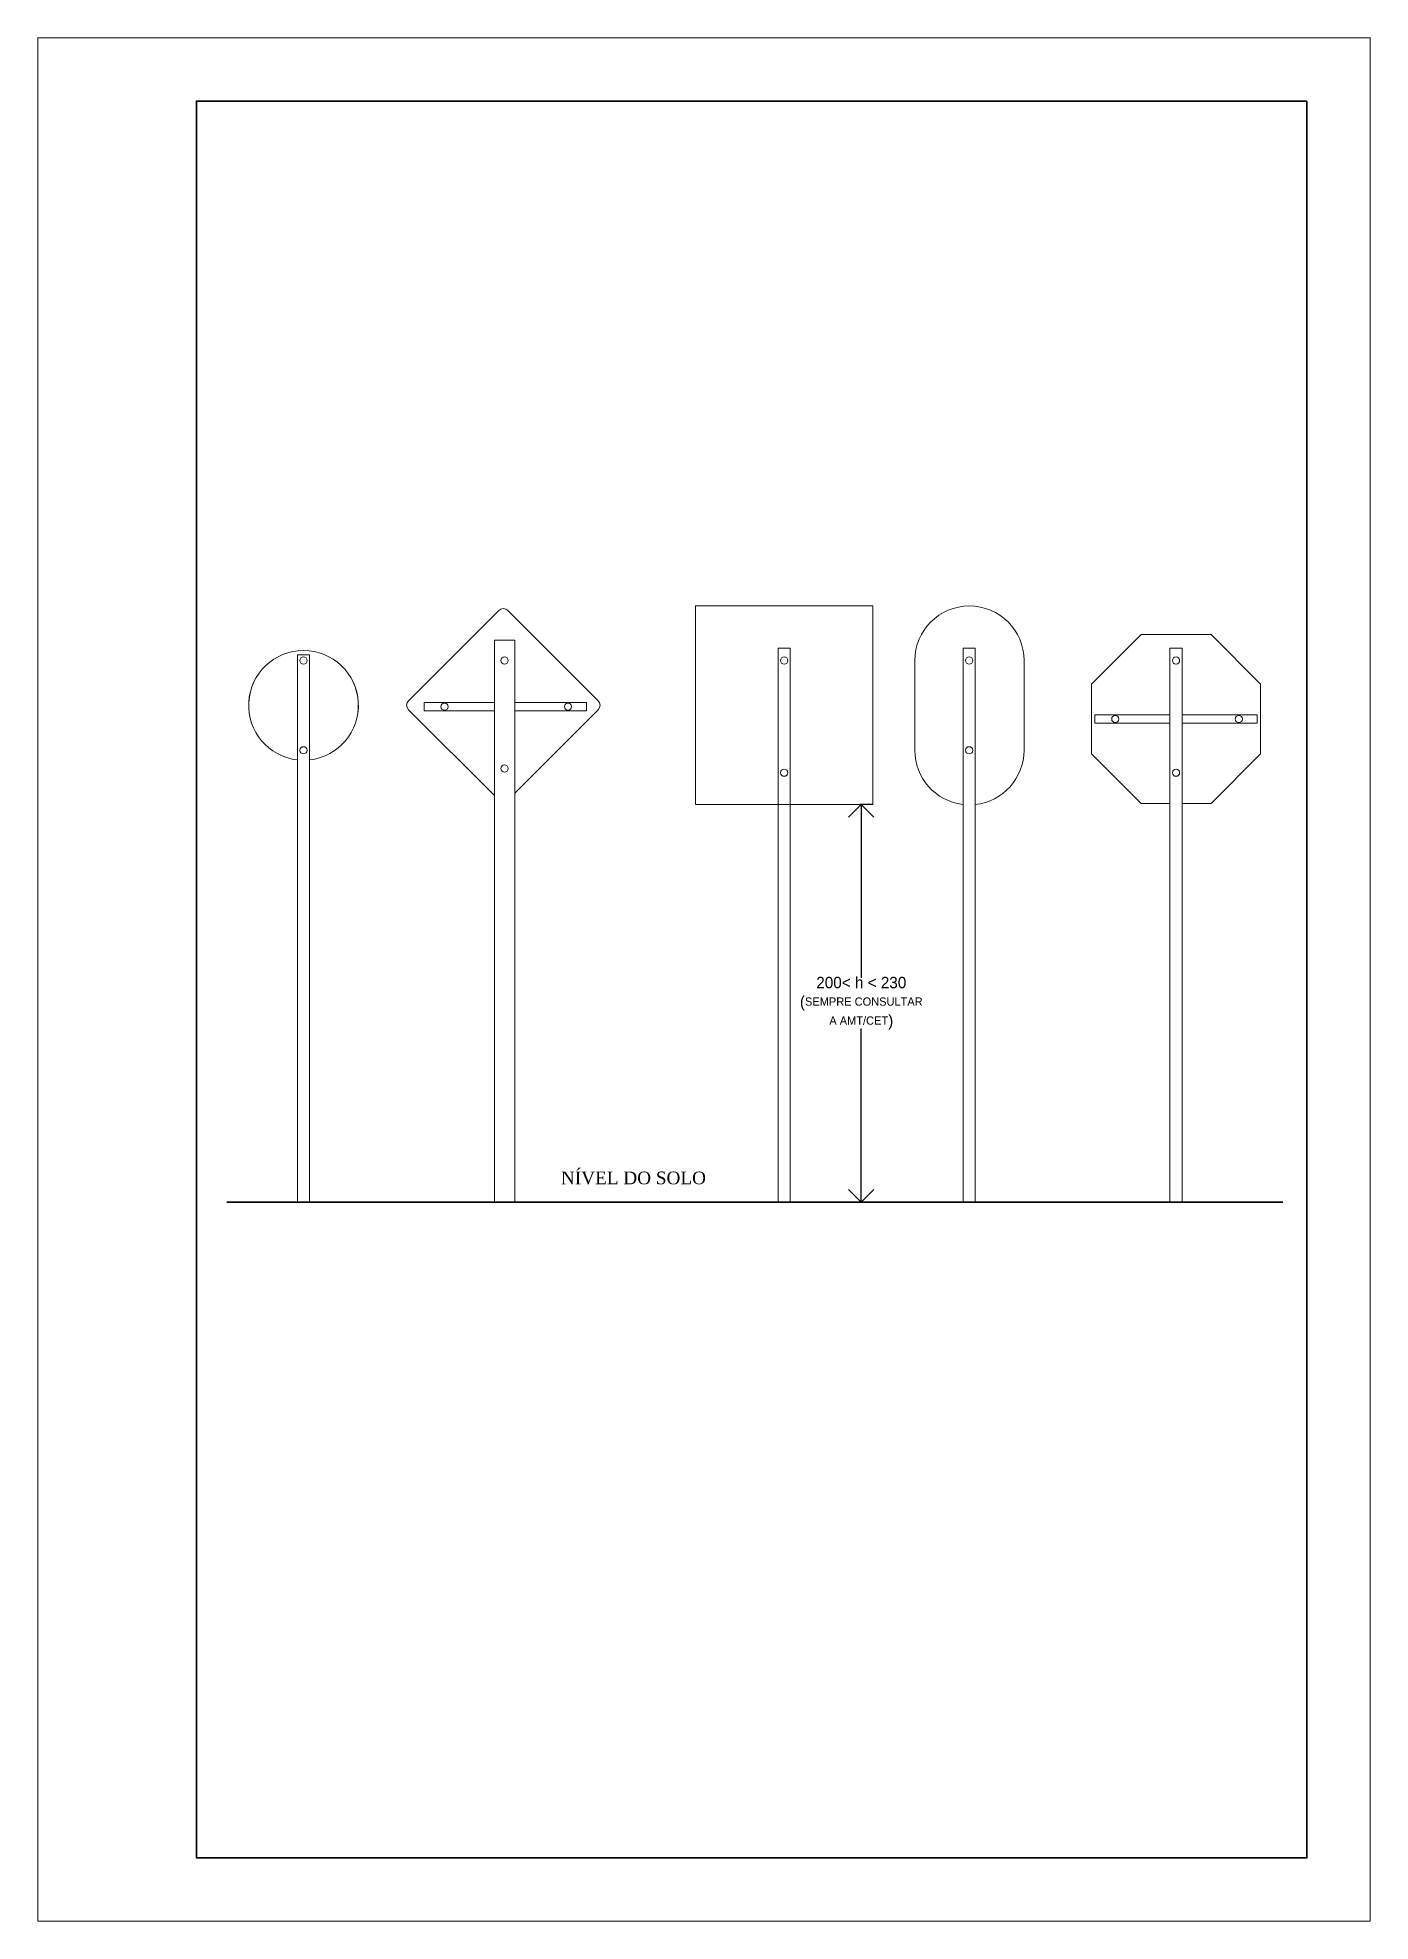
# Model space of a CAD drawing. Extents: x 620 to 1880, y 231 to 825.
# Drawn here: x 1460.5 to 1670.5, y 231.3 to 528.3 of the extents above; entities that cross this region are included whole.
import ezdxf

# ---------------------------------------------------------------- set-up
doc = ezdxf.new("R2010")
doc.units = 0
doc.header["$MEASUREMENT"] = 0
doc.layers.get('0').update_dxf_attribs({"linetype": 'CONTINUOUS'})
doc.layers.get('Defpoints').update_dxf_attribs({"linetype": 'CONTINUOUS'})
for name, color, linetype, lineweight in [('COTAS', 7, 'CONTINUOUS', 9), ('linha', 7, 'CONTINUOUS', 18), ('QUAD', 7, 'CONTINUOUS', 25), ('texto', 1, 'CONTINUOUS', 18)]:
    doc.layers.add(name, color=color, linetype=linetype, lineweight=lineweight)
doc.styles.add('STYLE1', font='TIMES.TTF')
doc.dimstyles.get("Standard").update_dxf_attribs({"dimtxt": 1.8, "dimasz": 4, "dimexe": 0.18, "dimexo": 0.0625, "dimgap": 0.09, "dimtad": 0, "dimtih": 1, "dimtoh": 1, "dimzin": 0, "dimdsep": 46, "dimtxsty": 'Standard', "dimblk": 'OPEN90', "dimcen": 0.09, "dimadec": 0, "dimazin": 0, "dimtfac": 1, "dimtofl": 0, "dimtmove": 0, "dimatfit": 3, "dimfxl": 0, "dimtolj": 1, "dimtzin": 0, "dimarcsym": 0})

msp = doc.modelspace()

# ---------------------------------------------------------------- texts
at = {"layer": 'texto', "color": 1, "lineweight": 18, "style": 'STYLE1'}
msp.add_text('NÍVEL DO SOLO', height=2.00216, dxfattribs=at).set_placement((1542.925, 347.485))

# ---------------------------------------------------------------- blocks, each defined once
blk = doc.blocks.new('_Open90')
at = {"color": 0, "linetype": 'ByBlock', "lineweight": -2}
for p, q in [((0, 0), (-1, 0)), ((-0.5, 0.5), (0, 0)), ((0, 0), (-0.5, -0.5))]:
    blk.add_line(p, q, dxfattribs=at)
blk = doc.blocks.new('*D31')
at = {"layer": 'COTAS', "color": 0, "lineweight": -2}
for p, q in [((1592, 407.37), (1590.07, 407.37)), ((1590.25, 403.37), (1590.25, 380.01)), ((1590.25, 348.68), (1590.25, 372.03)), ((1592, 344.68), (1590.07, 344.68))]:
    blk.add_line(p, q, dxfattribs=at)
at = {"layer": 'Defpoints', "color": 0, "lineweight": 13}
for p in [(1592.06, 407.37), (1590.25, 344.68), (1592.06, 344.68)]:
    blk.add_point(p, dxfattribs=at)
at = {"layer": 'COTAS', "color": 0, "lineweight": -2, "xscale": 4, "yscale": 4, "zscale": 4}
for p, rotation in [((1590.25, 407.37), 90), ((1590.25, 344.68), 270)]:
    blk.add_blockref('_Open90', p, dxfattribs=dict(at, rotation=rotation))
at = {"layer": 'COTAS', "color": 0, "lineweight": 13, "insert": (1590.25, 376.02), "char_height": 1.8, "attachment_point": 5}
blk.add_mtext('\\A1;200< h < 230\\P({\\H0.7222x;SEMPRE CONSULTAR\\PA AMT/CET})', dxfattribs=at)

# ---------------------------------------------------------------- dimensions: what is measured, and where the dimension line sits
at = {"layer": 'COTAS', "color": 7, "lineweight": 13}
dim = msp.add_linear_dim(base=(1590.247, 344.683), p1=(1592.063, 407.366), p2=(1592.063, 344.683), angle=90, text='200< h < 230\\P({\\H0.7222x;SEMPRE CONSULTAR\\PA AMT/CET})', dimstyle='Standard', dxfattribs=at)
dim.commit()
dim.dimension.update_dxf_attribs({"geometry": '*D31', "text_midpoint": (1590.247, 376.024)})

# ---------------------------------------------------------------- linework, layer by layer
at = {"layer": 'COTAS', "color": 1, "lineweight": 18}
for p, q in [((1533.133, 437.961), (1518.896, 423.724)), ((1548.784, 423.724), (1534.547, 437.961)), ((1564.133, 438.668), (1564.133, 407.366)), ((1592.063, 438.668), (1564.133, 438.668)), ((1592.063, 407.366), (1592.063, 438.668)), ((1598.681, 415.913), (1598.681, 430.063)), ((1615.892, 415.913), (1615.892, 430.063)), ((1518.896, 422.31), (1532.43, 408.776)), ((1535.646, 409.172), (1548.784, 422.31)), ((1564.133, 407.366), (1592.063, 407.366))]:
    msp.add_line(p, q, dxfattribs=at)
msp.add_lwpolyline([(1640.813, 407.531), (1645.363, 407.531), (1653.161, 415.33), (1653.161, 426.358), (1645.363, 434.156), (1634.334, 434.156), (1626.536, 426.358), (1626.536, 415.33), (1634.334, 407.531), (1638.884, 407.531)], dxfattribs=at)
msp.add_lwpolyline([(1501.39, 414.399), (1501.39, 416.556), (1501.39, 430.984), (1503.32, 430.984), (1503.32, 414.399, 17.8605937)], format="xyb", close=True, dxfattribs=at)
for centre, radius, start, end in [((1533.84, 437.254), 1, 45, 135), ((1607.287, 430.063), 8.605, 0, 180), ((1502.355, 422.988), 8.643, 276.4092, 263.5908), ((1519.603, 423.017), 1, 135, 225), ((1548.077, 423.017), 1, 315, 45), ((1607.287, 415.913), 8.605, 180, 263.31252), ((1607.287, 415.913), 8.605, 276.18691, 0)]:
    msp.add_arc(centre, radius, start, end, dxfattribs=at)
at = {"layer": 'linha', "color": 5, "lineweight": 18}
for p, q in [((1501.39, 430.984), (1501.39, 416.556)), ((1501.39, 430.984), (1501.39, 416.556)), ((1503.32, 430.984), (1501.39, 430.984)), ((1503.32, 344.683), (1503.32, 430.984)), ((1503.32, 344.683), (1503.32, 430.984)), ((1532.43, 417.842), (1532.43, 433.279)), ((1532.43, 344.683), (1532.43, 433.279)), ((1532.43, 433.279), (1535.646, 433.279)), ((1532.43, 433.279), (1535.646, 433.279)), ((1535.646, 433.279), (1535.646, 417.842)), ((1535.646, 344.683), (1535.646, 433.279)), ((1577.133, 432.014), (1577.133, 416.556)), ((1579.063, 432.014), (1577.133, 432.014)), ((1577.133, 430.984), (1577.133, 416.556)), ((1579.063, 344.683), (1579.063, 432.014)), ((1579.063, 344.683), (1579.063, 430.984)), ((1606.284, 432.014), (1606.284, 416.556)), ((1608.214, 432.014), (1606.284, 432.014)), ((1606.284, 432.014), (1608.214, 432.014)), ((1606.284, 430.984), (1606.284, 416.556)), ((1608.214, 344.683), (1608.214, 432.014)), ((1608.214, 344.683), (1608.214, 430.984)), ((1638.884, 432.014), (1638.884, 416.556)), ((1640.813, 432.014), (1638.884, 432.014)), ((1638.884, 430.984), (1638.884, 416.556)), ((1640.813, 344.683), (1640.813, 432.014)), ((1640.813, 344.683), (1640.813, 430.984)), ((1521.357, 423.441), (1532.43, 423.441)), ((1521.357, 423.441), (1532.43, 423.441)), ((1521.357, 422.155), (1521.357, 423.441)), ((1521.357, 422.155), (1521.357, 423.441)), ((1532.43, 422.155), (1521.357, 422.155)), ((1521.357, 422.155), (1532.43, 422.155)), ((1535.646, 423.441), (1546.929, 423.441)), ((1535.646, 423.441), (1535.828, 423.441)), ((1535.646, 422.155), (1546.929, 422.155)), ((1535.828, 422.155), (1535.646, 422.155)), ((1546.929, 422.155), (1546.929, 423.441)), ((1546.929, 422.155), (1546.929, 423.441)), ((1627.062, 421.487), (1638.884, 421.487)), ((1627.062, 421.487), (1638.884, 421.487)), ((1627.062, 420.201), (1627.062, 421.487)), ((1627.062, 420.201), (1627.062, 421.487)), ((1638.884, 420.201), (1627.062, 420.201)), ((1627.062, 420.201), (1638.884, 420.201)), ((1640.813, 421.487), (1652.635, 421.487)), ((1640.813, 421.487), (1641.534, 421.487)), ((1640.813, 420.201), (1652.635, 420.201)), ((1641.534, 420.201), (1640.813, 420.201)), ((1652.635, 421.487), (1652.635, 420.201)), ((1501.39, 416.556), (1501.39, 399.072)), ((1501.39, 416.556), (1501.39, 399.072)), ((1532.43, 399.001), (1532.43, 416.556)), ((1535.646, 416.556), (1535.646, 399.001)), ((1577.133, 416.556), (1577.133, 399.072)), ((1577.133, 416.556), (1577.133, 399.072)), ((1606.284, 416.556), (1606.284, 399.072)), ((1606.284, 416.556), (1606.284, 399.072)), ((1638.884, 416.556), (1638.884, 399.072)), ((1638.884, 416.556), (1638.884, 399.072)), ((1501.39, 399.072), (1501.39, 344.683)), ((1501.39, 399.001), (1501.39, 344.683)), ((1577.133, 399.072), (1577.133, 344.683)), ((1577.133, 399.001), (1577.133, 344.683)), ((1606.284, 399.072), (1606.284, 344.683)), ((1606.284, 399.072), (1606.284, 399.001)), ((1606.284, 399.001), (1606.284, 344.683)), ((1638.884, 399.072), (1638.884, 344.683)), ((1638.884, 399.072), (1638.884, 399.001)), ((1638.884, 399.001), (1638.884, 344.683)), ((1507.943, 344.683), (1511.159, 344.683)), ((1508.586, 344.683), (1510.516, 344.683))]:
    msp.add_line(p, q, dxfattribs=at)
at = {"layer": 'linha', "color": 7, "lineweight": 18}
msp.add_line((1501.39, 430.984), (1503.32, 430.984), dxfattribs=at)
at = {"layer": 'linha', "color": 7, "lineweight": 30}
msp.add_line((1490.264, 344.683), (1656.695, 344.683), dxfattribs=at)
at = {"layer": 'linha', "color": 7, "lineweight": 18}
msp.add_lwpolyline([(1670.463, 528.271), (1460.463, 528.271), (1460.463, 231.271), (1670.463, 231.271)], close=True, dxfattribs=at)
at = {"layer": 'linha', "color": 7, "lineweight": 20}
for points in [[(1501.788, 430.063, -1), (1502.922, 430.063, -1)], [(1501.788, 430.063, -1), (1502.922, 430.063, -1)], [(1533.471, 430.063, -1), (1534.605, 430.063, -1)], [(1577.531, 430.063, -1), (1578.665, 430.063, -1)], [(1606.682, 430.063, -1), (1607.816, 430.063, -1)], [(1639.282, 430.063, -1), (1640.415, 430.063, -1)], [(1501.788, 415.913, -1), (1502.922, 415.913, -1)], [(1501.788, 415.913, -1), (1502.922, 415.913, -1)], [(1606.682, 415.913, -1), (1607.816, 415.913, -1)], [(1533.471, 413.034, -1), (1534.605, 413.034, -1)], [(1577.531, 412.376, -1), (1578.665, 412.376, -1)], [(1639.282, 412.376, -1), (1640.415, 412.376, -1)]]:
    msp.add_lwpolyline(points, format="xyb", close=True, dxfattribs=at)
at = {"layer": 'linha', "color": 7, "lineweight": 18}
for points in [[(1501.788, 430.063, -1), (1502.922, 430.063, -1)], [(1501.788, 415.913, -1), (1502.922, 415.913, -1)]]:
    msp.add_lwpolyline(points, format="xyb", close=True, dxfattribs=at)
for centre in [(1502.355, 430.063), (1534.038, 430.063), (1502.355, 415.913), (1534.038, 413.034)]:
    msp.add_circle(centre, 0.567, dxfattribs=at)
at = {"layer": 'linha', "color": 7, "lineweight": 20}
for centre in [(1524.573, 422.798), (1544.032, 422.798), (1630.278, 420.844), (1649.738, 420.844)]:
    msp.add_circle(centre, 0.567, dxfattribs=at)
at = {"layer": 'QUAD', "color": 5, "lineweight": 20}
for p, q in [((1660.463, 518.271), (1485.463, 518.271)), ((1660.463, 241.271), (1660.463, 518.271)), ((1485.463, 241.271), (1660.463, 241.271))]:
    msp.add_line(p, q, dxfattribs=at)
at = {"layer": 'QUAD', "color": 5, "lineweight": 30}
msp.add_lwpolyline([(1660.463, 518.271), (1485.463, 518.271), (1485.463, 241.271), (1660.463, 241.271)], close=True, dxfattribs=at)

msp.set_redraw_order([(e.dxf.handle, doc.entitydb.next_handle()) for e in msp.query("TEXT MTEXT ATTDEF DIMENSION ARC_DIMENSION")])  # texts and dimensions are drawn at this point

doc.saveas('drawing.dxf')
